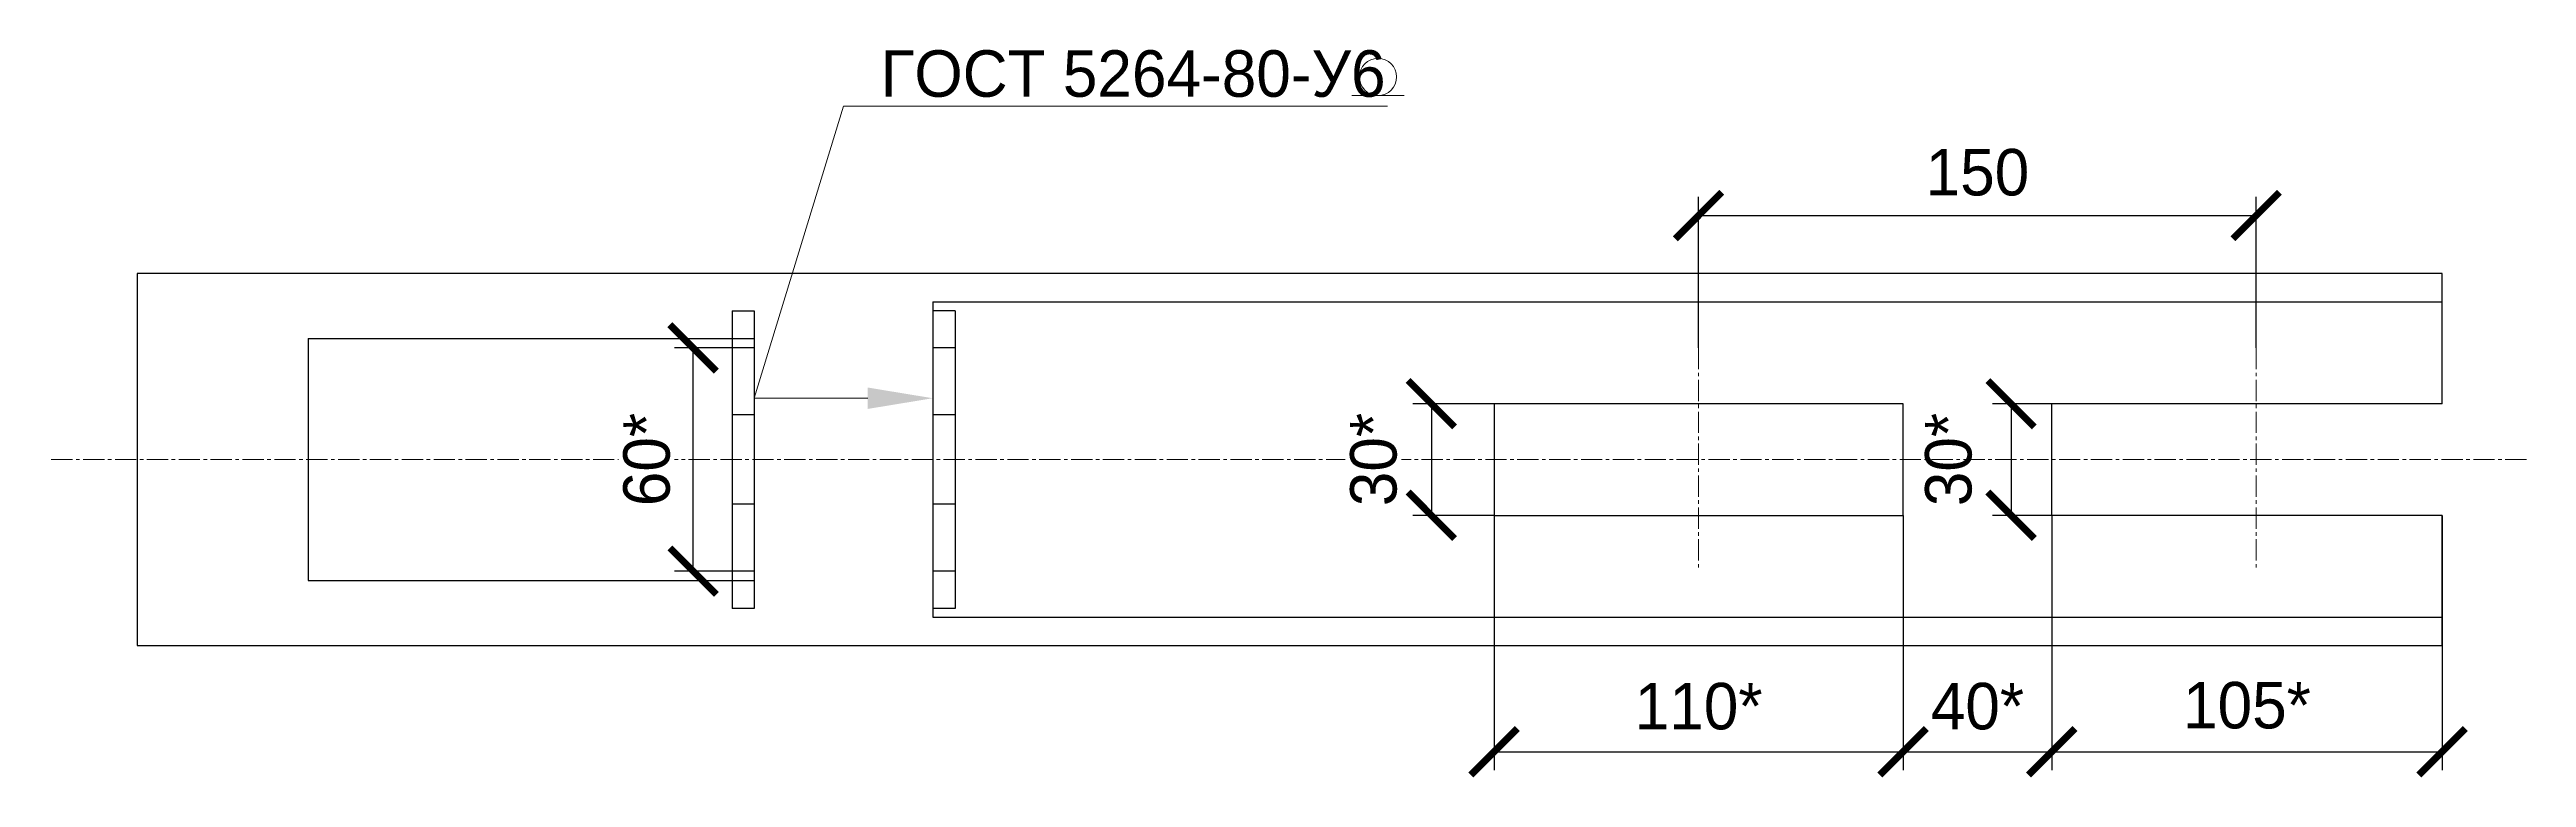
# Model space of a CAD drawing. Header units: millimetres. Extents: x 4132 to 13761, y 958 to 2510.
# Drawn here: x 7427 to 8094, y 1475 to 1670 of the extents above; entities that cross this region are included whole.
import ezdxf
from ezdxf import colors
from ezdxf.entities.mleader import LeaderData, LeaderLine
from ezdxf.math import Vec2, Vec3

# ---------------------------------------------------------------- set-up
doc = ezdxf.new("R2010")
doc.units = ezdxf.units.MM
doc.header["$LTSCALE"] = 0.3
doc.linetypes.add('CENTER2', pattern=[28.575, 19.05, -3.175, 3.175, -3.175])
doc.layers.get('0').update_dxf_attribs({"lineweight": 20})
doc.layers.add('ВСП_Сплошная_толстая', color=90, linetype='Continuous', lineweight=30)
doc.layers.add('ВСП_Сплошная_тонкая', color=7, linetype='Continuous', lineweight=20)
doc.styles.add('mpp', font='mipgost.shx')
doc.dimstyles.new('Аннотативный', dxfattribs={"dimscale": 0, "dimtxt": 2.5, "dimasz": 2.5, "dimexe": 1, "dimexo": 0, "dimgap": 1, "dimtad": 1, "dimdec": 0, "dimtxsty": 'mpp', "dimblk": 'ARCHTICK', "dimcen": 1, "dimadec": 0, "dimazin": 0, "dimtfac": 1, "dimtdec": 0, "dimtmove": 0, "dimatfit": 3, "dimfxl": 1, "dimarcsym": 0})

msp = doc.modelspace()

# ---------------------------------------------------------------- blocks, each defined once
blk = doc.blocks.new('_ArchTick')
at = {"color": 0, "linetype": 'ByBlock', "const_width": 0.15}
blk.add_lwpolyline([(-0.5, -0.5), (0.5, 0.5)], dxfattribs=at)
blk = doc.blocks.new('*D128')
at = {"layer": 'Defpoints', "color": 0, "transparency": 16777216}
for p in [(7600.45, 1590.18), (7610.91, 1590.18), (7610.91, 1530.18)]:
    blk.add_point(p, dxfattribs=at)
at = {"layer": 'ВСП_Сплошная_тонкая', "color": 0, "lineweight": -2, "transparency": 16777216}
for p, q in [((7610.91, 1590.18), (7595.45, 1590.18)), ((7600.45, 1530.18), (7600.45, 1590.18)), ((7610.91, 1530.18), (7595.45, 1530.18))]:
    blk.add_line(p, q, dxfattribs=at)
at = {"layer": 'ВСП_Сплошная_тонкая', "color": 0, "lineweight": -2, "transparency": 16777216, "xscale": 12.5, "yscale": 12.5, "zscale": 12.5}
for p, rotation in [((7600.45, 1590.18), 90), ((7600.45, 1530.18), 270)]:
    blk.add_blockref('_ArchTick', p, dxfattribs=dict(at, rotation=rotation))
at = {"layer": 'ВСП_Сплошная_тонкая', "color": 0, "transparency": 16777216, "insert": (7587.99, 1560.18), "char_height": 12.5, "attachment_point": 5, "rotation": 90, "style": 'mpp', "bg_fill": 3, "box_fill_scale": 1.1, "bg_fill_color": 256, "bg_fill_true_color": 13158600, "bg_fill_transparency": 0}
blk.add_mtext('60*', dxfattribs=at)
blk = doc.blocks.new('*D129')
at = {"layer": 'Defpoints', "color": 0, "transparency": 16777216}
for p in [(7815.91, 1575.18), (7799.04, 1545.18), (7815.91, 1545.18)]:
    blk.add_point(p, dxfattribs=at)
at = {"layer": 'ВСП_Сплошная_тонкая', "color": 0, "lineweight": -2, "transparency": 16777216}
for p, q in [((7815.91, 1575.18), (7794.04, 1575.18)), ((7799.04, 1575.18), (7799.04, 1545.18)), ((7815.91, 1545.18), (7794.04, 1545.18))]:
    blk.add_line(p, q, dxfattribs=at)
at = {"layer": 'ВСП_Сплошная_тонкая', "color": 0, "transparency": 16777216, "insert": (7783.51, 1560.18), "char_height": 12.5, "attachment_point": 5, "rotation": 90, "style": 'mpp', "bg_fill": 3, "box_fill_scale": 1.1, "bg_fill_color": 256, "bg_fill_true_color": 13158600, "bg_fill_transparency": 0}
blk.add_mtext('30*', dxfattribs=at)
at = {"layer": 'ВСП_Сплошная_тонкая', "color": 0, "lineweight": -2, "transparency": 16777216, "xscale": 12.5, "yscale": 12.5, "zscale": 12.5}
for p, rotation in [((7799.04, 1575.18), 90), ((7799.04, 1545.18), 270)]:
    blk.add_blockref('_ArchTick', p, dxfattribs=dict(at, rotation=rotation))
blk = doc.blocks.new('*D130')
at = {"layer": 'Defpoints', "color": 0, "transparency": 16777216}
for p in [(7965.91, 1575.18), (7954.97, 1545.18), (7965.91, 1545.18)]:
    blk.add_point(p, dxfattribs=at)
at = {"layer": 'ВСП_Сплошная_тонкая', "color": 0, "lineweight": -2, "transparency": 16777216}
for p, q in [((7965.91, 1575.18), (7949.97, 1575.18)), ((7954.97, 1575.18), (7954.97, 1545.18)), ((7965.91, 1545.18), (7949.97, 1545.18))]:
    blk.add_line(p, q, dxfattribs=at)
at = {"layer": 'ВСП_Сплошная_тонкая', "color": 0, "lineweight": -2, "transparency": 16777216, "xscale": 12.5, "yscale": 12.5, "zscale": 12.5}
for p, rotation in [((7954.97, 1575.18), 90), ((7954.97, 1545.18), 270)]:
    blk.add_blockref('_ArchTick', p, dxfattribs=dict(at, rotation=rotation))
at = {"layer": 'ВСП_Сплошная_тонкая', "color": 0, "transparency": 16777216, "insert": (7938.16, 1560.18), "char_height": 12.5, "attachment_point": 5, "rotation": 90, "style": 'mpp'}
blk.add_mtext('30*', dxfattribs=at)
blk = doc.blocks.new('*D131')
at = {"layer": 'Defpoints', "color": 0, "transparency": 16777216}
for p in [(8020.91, 1625.78), (7870.91, 1590.18), (8020.91, 1590.18)]:
    blk.add_point(p, dxfattribs=at)
at = {"layer": 'ВСП_Сплошная_тонкая', "color": 0, "lineweight": -2, "transparency": 16777216}
for p, q in [((7870.91, 1590.18), (7870.91, 1630.78)), ((7870.91, 1625.78), (8020.91, 1625.78)), ((8020.91, 1590.18), (8020.91, 1630.78))]:
    blk.add_line(p, q, dxfattribs=at)
at = {"layer": 'ВСП_Сплошная_тонкая', "color": 0, "lineweight": -2, "transparency": 16777216, "xscale": 12.5, "yscale": 12.5, "zscale": 12.5, "rotation": 180}
blk.add_blockref('_ArchTick', (7870.91, 1625.78), dxfattribs=at)
at = {"layer": 'ВСП_Сплошная_тонкая', "color": 0, "lineweight": -2, "transparency": 16777216, "xscale": 12.5, "yscale": 12.5, "zscale": 12.5}
blk.add_blockref('_ArchTick', (8020.91, 1625.78), dxfattribs=at)
at = {"layer": 'ВСП_Сплошная_тонкая', "color": 0, "transparency": 16777216, "insert": (7945.91, 1637.32), "char_height": 12.5, "attachment_point": 5, "style": 'mpp'}
blk.add_mtext('150', dxfattribs=at)
blk = doc.blocks.new('*D132')
at = {"layer": 'Defpoints', "color": 0, "transparency": 16777216}
for p in [(7815.91, 1545.18), (7925.91, 1545.18), (7925.91, 1481.66)]:
    blk.add_point(p, dxfattribs=at)
at = {"layer": 'ВСП_Сплошная_тонкая', "color": 0, "lineweight": -2, "transparency": 16777216}
for p, q in [((7815.91, 1545.18), (7815.91, 1476.66)), ((7925.91, 1545.18), (7925.91, 1476.66)), ((7815.91, 1481.66), (7925.91, 1481.66))]:
    blk.add_line(p, q, dxfattribs=at)
at = {"layer": 'ВСП_Сплошная_тонкая', "color": 0, "lineweight": -2, "transparency": 16777216, "xscale": 12.5, "yscale": 12.5, "zscale": 12.5, "rotation": 180}
blk.add_blockref('_ArchTick', (7815.91, 1481.66), dxfattribs=at)
at = {"layer": 'ВСП_Сплошная_тонкая', "color": 0, "lineweight": -2, "transparency": 16777216, "xscale": 12.5, "yscale": 12.5, "zscale": 12.5}
blk.add_blockref('_ArchTick', (7925.91, 1481.66), dxfattribs=at)
at = {"layer": 'ВСП_Сплошная_тонкая', "color": 0, "transparency": 16777216, "insert": (7870.91, 1493.82), "char_height": 12.5, "attachment_point": 5, "style": 'mpp'}
blk.add_mtext('110*', dxfattribs=at)
blk = doc.blocks.new('*D133')
at = {"layer": 'Defpoints', "color": 0, "transparency": 16777216}
for p in [(7925.91, 1545.18), (7965.91, 1545.18), (7965.91, 1481.66)]:
    blk.add_point(p, dxfattribs=at)
at = {"layer": 'ВСП_Сплошная_тонкая', "color": 0, "lineweight": -2, "transparency": 16777216}
for p, q in [((7925.91, 1545.18), (7925.91, 1476.66)), ((7965.91, 1545.18), (7965.91, 1476.66)), ((7925.91, 1481.66), (7965.91, 1481.66))]:
    blk.add_line(p, q, dxfattribs=at)
at = {"layer": 'ВСП_Сплошная_тонкая', "color": 0, "lineweight": -2, "transparency": 16777216, "xscale": 12.5, "yscale": 12.5, "zscale": 12.5, "rotation": 180}
blk.add_blockref('_ArchTick', (7925.91, 1481.66), dxfattribs=at)
at = {"layer": 'ВСП_Сплошная_тонкая', "color": 0, "lineweight": -2, "transparency": 16777216, "xscale": 12.5, "yscale": 12.5, "zscale": 12.5}
blk.add_blockref('_ArchTick', (7965.91, 1481.66), dxfattribs=at)
at = {"layer": 'ВСП_Сплошная_тонкая', "color": 0, "transparency": 16777216, "insert": (7945.91, 1493.82), "char_height": 12.5, "attachment_point": 5, "style": 'mpp'}
blk.add_mtext('40*', dxfattribs=at)
blk = doc.blocks.new('*D134')
at = {"layer": 'Defpoints', "color": 0, "transparency": 16777216}
for p in [(7965.91, 1545.18), (8070.91, 1545.18), (8070.91, 1481.66)]:
    blk.add_point(p, dxfattribs=at)
at = {"layer": 'ВСП_Сплошная_тонкая', "color": 0, "lineweight": -2, "transparency": 16777216}
for p, q in [((7965.91, 1545.18), (7965.91, 1476.66)), ((8070.91, 1545.18), (8070.91, 1476.66)), ((7965.91, 1481.66), (8070.91, 1481.66))]:
    blk.add_line(p, q, dxfattribs=at)
at = {"layer": 'ВСП_Сплошная_тонкая', "color": 0, "lineweight": -2, "transparency": 16777216, "xscale": 12.5, "yscale": 12.5, "zscale": 12.5, "rotation": 180}
blk.add_blockref('_ArchTick', (7965.91, 1481.66), dxfattribs=at)
at = {"layer": 'ВСП_Сплошная_тонкая', "color": 0, "lineweight": -2, "transparency": 16777216, "xscale": 12.5, "yscale": 12.5, "zscale": 12.5}
blk.add_blockref('_ArchTick', (8070.91, 1481.66), dxfattribs=at)
at = {"layer": 'ВСП_Сплошная_тонкая', "color": 0, "transparency": 16777216, "insert": (8018.41, 1494.08), "char_height": 12.5, "attachment_point": 5, "style": 'mpp'}
blk.add_mtext('105*', dxfattribs=at)

# ---------------------------------------------------------------- dimensions: what is measured, and where the dimension line sits
at = {"layer": 'ВСП_Сплошная_тонкая', "color": 7}
dim = msp.add_linear_dim(base=(8020.9102, 1625.7807), p1=(7870.9102, 1590.1778), p2=(8020.9102, 1590.1778), dimstyle='Аннотативный', dxfattribs=at)
dim.commit()
dim.dimension.update_dxf_attribs({"geometry": '*D131', "text_midpoint": (7945.9102, 1637.3222)})
dim = msp.add_linear_dim(base=(7954.9746, 1545.1778), p1=(7965.9102, 1575.1778), p2=(7965.9102, 1545.1778), angle=90, text='<>*', dimstyle='Аннотативный', override={"dimtmove": 2}, dxfattribs=at)
dim.commit()
dim.dimension.update_dxf_attribs({"geometry": '*D130', "text_midpoint": (7938.1581, 1560.1778), "dimtype": 160})
for base, p1, p2, picture, middle in [((7965.9102, 1481.6587), (7925.9102, 1545.1778), (7965.9102, 1545.1778), '*D133', (7945.9102, 1493.8156)), ((8070.9102, 1481.6587), (7965.9102, 1545.1778), (8070.9102, 1545.1778), '*D134', (8018.4102, 1494.0789))]:
    dim = msp.add_linear_dim(base=base, p1=p1, p2=p2, text='<>*', dimstyle='Аннотативный', dxfattribs=at)
    dim.commit()
    dim.dimension.update_dxf_attribs({"geometry": picture, "text_midpoint": middle})

# ---------------------------------------------------------------- linework, layer by layer
at = {"layer": 'ВСП_Сплошная_толстая', "color": 7}
for points in [[(8070.9102, 1610.1778), (7450.9102, 1610.1778)], [(7450.9102, 1610.1778), (7450.9102, 1510.1778), (8070.9102, 1510.1778), (8070.9102, 1545.1778)], [(8070.9102, 1575.1778), (8070.9102, 1610.1778)], [(7610.9102, 1600.1778), (7610.9102, 1520.1778)], [(7610.9102, 1600.1778), (7616.9102, 1600.1778)], [(7616.9102, 1600.1778), (7616.9102, 1520.1778)], [(7664.9102, 1602.5778), (7664.9102, 1517.7778)], [(7664.9102, 1602.5778), (8070.9102, 1602.5778)], [(7664.9102, 1600.1778), (7664.9102, 1520.1778)], [(7670.9102, 1600.1778), (7664.9102, 1600.1778)], [(7670.9102, 1600.1778), (7670.9102, 1520.1778)], [(7496.9102, 1592.6778), (7496.9102, 1527.6778)], [(7496.9102, 1592.6778), (7616.9102, 1592.6778)], [(7616.9102, 1592.6778), (7616.9102, 1527.6778)], [(7616.9102, 1590.1778), (7610.9102, 1590.1778)], [(7670.9102, 1590.1778), (7664.9102, 1590.1778)], [(7925.9102, 1575.1778), (7815.9102, 1575.1778), (7815.9102, 1545.1778), (7925.9102, 1545.1778), (7925.9102, 1575.1778)], [(8070.9102, 1575.1778), (7965.9102, 1575.1778)], [(8070.9102, 1545.1778), (7965.9102, 1545.1778), (7965.9102, 1575.1778)], [(7616.9102, 1572.1778), (7610.9102, 1572.1778)], [(7670.9102, 1572.1778), (7664.9102, 1572.1778)], [(7616.9102, 1548.1778), (7610.9102, 1548.1778)], [(7670.9102, 1548.1778), (7664.9102, 1548.1778)], [(7496.9102, 1527.6778), (7616.9102, 1527.6778)], [(7616.9102, 1530.1778), (7610.9102, 1530.1778)], [(7670.9102, 1530.1778), (7664.9102, 1530.1778)], [(7616.9102, 1520.1778), (7610.9102, 1520.1778)], [(7670.9102, 1520.1778), (7664.9102, 1520.1778)], [(7664.9102, 1517.7778), (8070.9102, 1517.7778)]]:
    msp.add_lwpolyline(points, dxfattribs=at)
at = {"layer": 'ВСП_Сплошная_толстая', "color": 7, "linetype": 'CENTER2', "lineweight": 20}
for points in [[(7870.9102, 1590.1778), (7870.9102, 1530.1778)], [(8020.9102, 1590.1778), (8020.9102, 1530.1778)], [(8093.5936, 1560.1778), (7427.331, 1560.1778)]]:
    msp.add_lwpolyline(points, dxfattribs=at)
at = {"layer": 'ВСП_Сплошная_тонкая', "color": 7}
for points in [[(7790.672, 1658.0185), (7784.672, 1658.0185), (7777.672, 1658.0185)], [(7784.672, 1658.0185), (7791.672, 1658.0185)]]:
    msp.add_lwpolyline(points, dxfattribs=at)
msp.add_circle((7784.672, 1663.0185), 5, dxfattribs=at)

msp.set_redraw_order([(e.dxf.handle, doc.entitydb.next_handle()) for e in msp.query("TEXT MTEXT ATTDEF DIMENSION ARC_DIMENSION")])  # texts and dimensions are drawn at this point

# ---------------------------------------------------------------- leaders
at = {"layer": 'ВСП_Сплошная_тонкая', "color": 7, "lineweight": 20}
ml = msp.add_multileader_mtext('Standard', dxfattribs=at)
ml.set_content('{\\C0;ГОСТ 5264-80-У6}', color=7, style='mpp')
ml.set_leader_properties(color=256, linetype='ByLayer', lineweight=13)
ml.build(insert=Vec2(0, 0))
ml.multileader.update_dxf_attribs({"has_dogleg": 0, "text_left_attachment_type": 6, "text_right_attachment_type": 6, "dogleg_length": 0.36, "arrow_head_size": 17.5, "scale": 5})
ctx = ml.context
ctx.base_point, ctx.scale, ctx.char_height, ctx.arrow_head_size, ctx.landing_gap_size, ctx.plane_origin = Vec3(7640.9102, 1655.1778), 5, 12.5, 17.5, 10, Vec3(7664.9102, 1576.6574)
ctx.left_attachment, ctx.right_attachment = 6, 6
notes = []
notes.append((ctx, [(0, (1, 1, 0), (7640.5502, 1655.1778), (1, 0), 0.36, [(1, [(7664.9102, 1576.6574), (7616.9102, 1576.6574)], 0, [])])]))
ctx.mtext.insert, ctx.mtext.flow_direction = Vec3(7650.9102, 1670.1778), 5
for ctx, leaders in notes:
    for number, flags, end, landing, length, lines in leaders:
        leader = LeaderData()
        leader.index, (leader.has_last_leader_line, leader.has_dogleg_vector, leader.attachment_direction) = number, flags
        leader.last_leader_point, leader.dogleg_vector, leader.dogleg_length = Vec3(end), Vec3(landing), length
        for number, points, colour, breaks in lines:
            line = LeaderLine()
            line.index, line.vertices, line.color, line.breaks = number, Vec3.list(points), colors.encode_raw_color(colour), breaks
            leader.lines.append(line)
        ctx.leaders.append(leader)

# ---------------------------------------------------------------- next in the draw order: dimensions: what is measured, and where the dimension line sits
at = {"layer": 'ВСП_Сплошная_тонкая', "color": 7}
dim = msp.add_linear_dim(base=(7600.4488, 1590.1778), p1=(7610.9102, 1530.1778), p2=(7610.9102, 1590.1778), angle=90, text='<>*', dimstyle='Аннотативный', override={"dimtfill": 1}, dxfattribs=at)
dim.commit()
dim.dimension.update_dxf_attribs({"geometry": '*D128', "text_midpoint": (7587.9948, 1560.1778)})
dim = msp.add_linear_dim(base=(7799.0389, 1545.1778), p1=(7815.9102, 1575.1778), p2=(7815.9102, 1545.1778), angle=90, text='<>*', dimstyle='Аннотативный', override={"dimtmove": 2, "dimtfill": 1}, dxfattribs=at)
dim.commit()
dim.dimension.update_dxf_attribs({"geometry": '*D129', "text_midpoint": (7783.5122, 1560.1778), "dimtype": 160})

# ---------------------------------------------------------------- next in the draw order: dimensions: what is measured, and where the dimension line sits
dim = msp.add_linear_dim(base=(7925.9102, 1481.6587), p1=(7815.9102, 1545.1778), p2=(7925.9102, 1545.1778), text='<>*', dimstyle='Аннотативный', dxfattribs=at)
dim.commit()
dim.dimension.update_dxf_attribs({"geometry": '*D132', "text_midpoint": (7870.9102, 1493.8156)})

doc.saveas('drawing.dxf')
